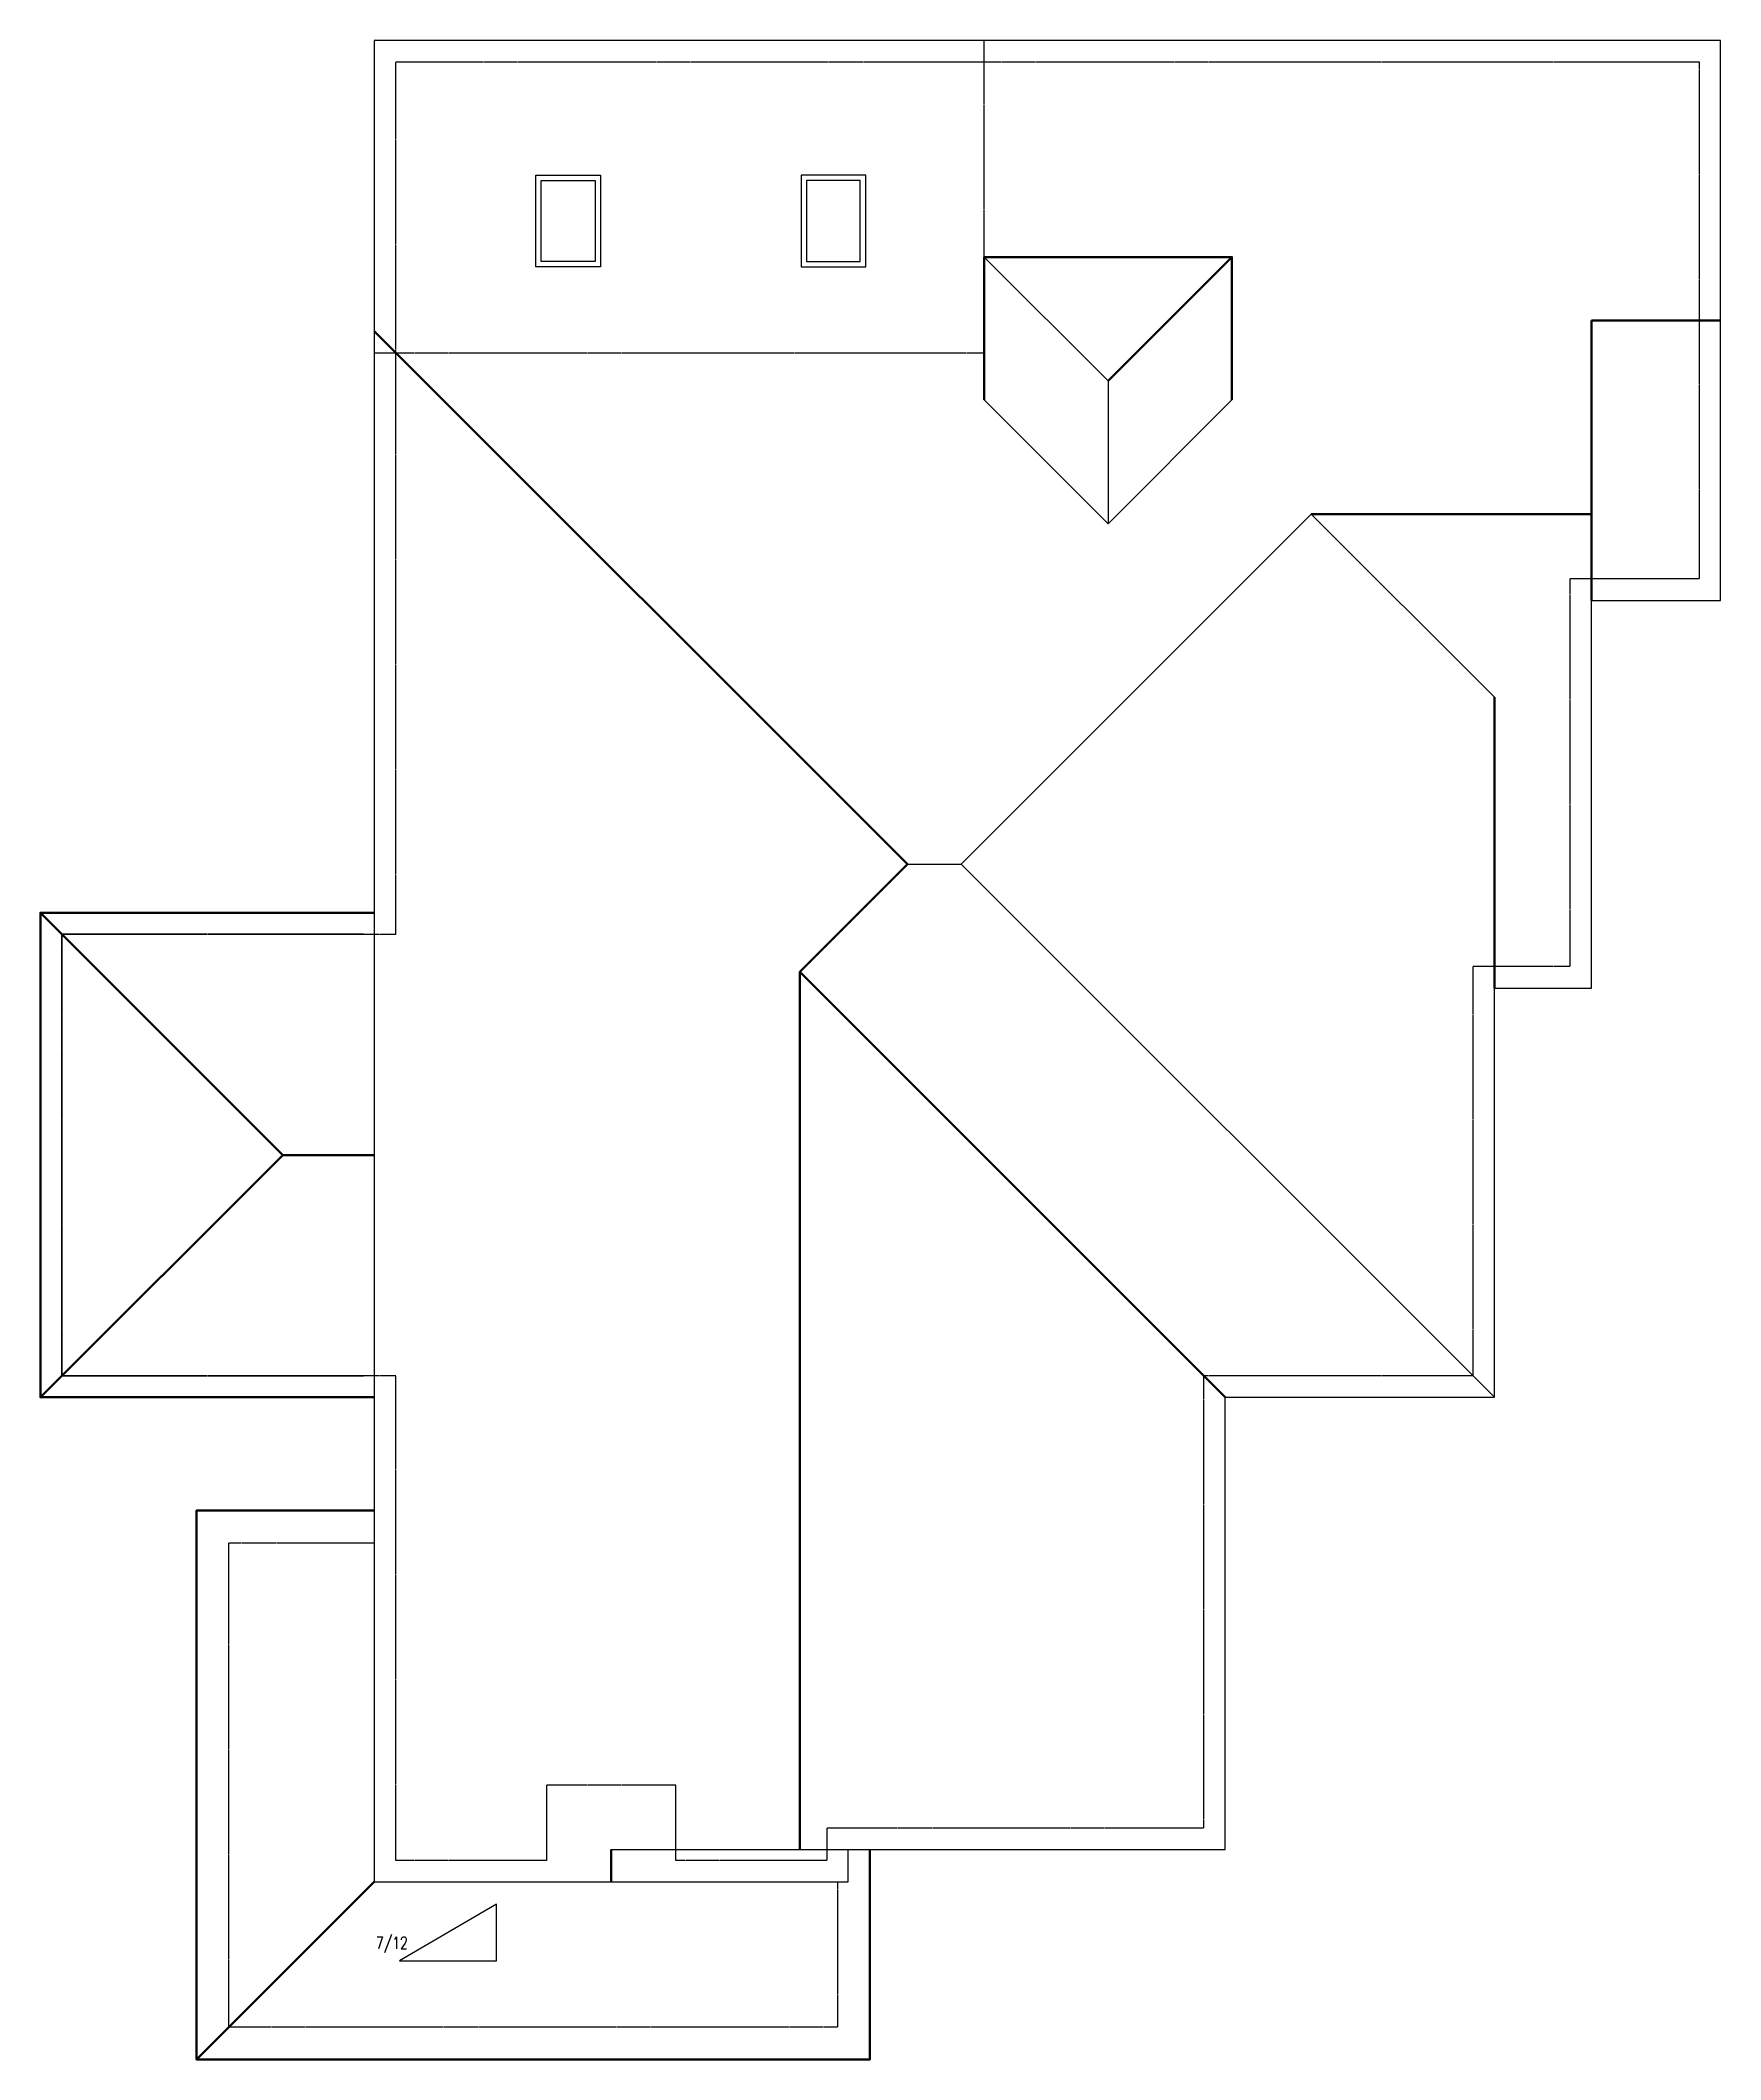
# Model space of a CAD drawing. Header units: inches. Extents: x 43 to 7578, y 1297 to 3809.
# Drawn here: x 6371 to 6995, y 2589 to 3339 of the extents above; entities that cross this region are included whole.
import ezdxf

# ---------------------------------------------------------------- set-up
doc = ezdxf.new("R2010")
doc.units = ezdxf.units.IN
doc.header["$LTSCALE"] = 0.5
doc.header["$MEASUREMENT"] = 0
doc.linetypes.add('DASHED', pattern=[0.75, 0.5, -0.25])
doc.styles.add('Annotative', font='romans.shx', dxfattribs={"width": 0.75})

msp = doc.modelspace()

# ---------------------------------------------------------------- texts
at = {"insert": (6495.66381, 2634.37134), "char_height": 4.5, "attachment_point": 1, "style": 'Annotative'}
msp.add_mtext_dynamic_manual_height_columns('7/12', width=10.7177285, gutter_width=22.5, heights=[0], dxfattribs=at)

# ---------------------------------------------------------------- linework, layer by layer
at = {"linetype": 'DASHED'}
for p, q in [((6721.57347, 3258.26593), (6721.57347, 3338.76593)), ((6495.07347, 3222.76593), (6721.57347, 3222.76593))]:
    msp.add_line(p, q, dxfattribs=at)
for p, q in [((6721.57347, 3258.26593), (6767.57347, 3212.26593)), ((6843.07347, 3162.76593), (6713.07347, 3032.76593)), ((6843.07347, 3162.76593), (6911.07347, 3094.76593)), ((6693.07347, 3032.76593), (6713.07347, 3032.76593)), ((6911.07347, 2834.76593), (6713.07347, 3032.76593)), ((6583.08282, 2666.76593), (6671.09217, 2666.76593)), ((6540.44483, 2646.48911), (6504.44483, 2625.48911)), ((6540.44483, 2625.48911), (6540.44483, 2646.48911)), ((6504.44483, 2625.48911), (6540.44483, 2625.48911))]:
    msp.add_line(p, q)
at = {"lineweight": 50}
for p, q in [((6813.57347, 3258.26593), (6767.57347, 3212.26593)), ((6947.07347, 3234.76593), (6995.07347, 3234.76593)), ((6947.07347, 3234.76593), (6947.07347, 3130.76593)), ((6495.07347, 3230.76593), (6693.07347, 3032.76593)), ((6843.07347, 3162.76593), (6947.07347, 3162.76593)), ((6911.07347, 2986.76593), (6911.07347, 3094.76593)), ((6653.07347, 2992.76593), (6693.07347, 3032.76593)), ((6811.07347, 2834.76593), (6653.07347, 2992.76593)), ((6653.07347, 2992.76593), (6653.07347, 2666.76593)), ((6495.07347, 2924.76593), (6461.07347, 2924.76593)), ((6583.08282, 2654.76593), (6583.08282, 2666.76593)), ((6429.07347, 2588.76593), (6495.07347, 2654.76593))]:
    msp.add_line(p, q, dxfattribs=at)
at = {"color": 1}
for p in [(6767.57347, 3212.26593), (6721.57347, 3205.20555), (6813.57347, 3205.20555)]:
    msp.add_line(p, (6767.57347, 3159.20555), dxfattribs=at)
for points in [[(6495.07347, 2654.76593), (6671.09217, 2654.76593), (6671.09217, 2666.76593), (6811.07347, 2666.76593), (6811.07347, 2834.76593), (6911.07347, 2834.76593), (6911.07347, 2986.76593), (6947.07347, 2986.76593), (6947.07347, 3130.76593), (6995.07347, 3130.76593), (6995.07347, 3338.76593), (6495.07347, 3338.76593)], [(6555.07347, 3288.66795), (6579.07347, 3288.66795), (6579.07347, 3254.66795), (6555.07347, 3254.66795)], [(6557.07347, 3286.66795), (6577.07347, 3286.66795), (6577.07347, 3256.66795), (6557.07347, 3256.66795)], [(6677.57347, 3288.66795), (6653.57347, 3288.66795), (6653.57347, 3254.66795), (6677.57347, 3254.66795)], [(6675.57347, 3286.66795), (6655.57347, 3286.66795), (6655.57347, 3256.66795), (6675.57347, 3256.66795)]]:
    msp.add_lwpolyline(points, close=True)
at = {"color": 4, "linetype": 'DASHED'}
msp.add_lwpolyline([(6379.07347, 2842.76593), (6379.07347, 3006.76593), (6503.07347, 3006.76593), (6503.07347, 3330.76593), (6987.07347, 3330.76593), (6987.07347, 3138.76593), (6939.07347, 3138.76593), (6939.07347, 2994.76593), (6903.07347, 2994.76593), (6903.07347, 2842.76593), (6803.07347, 2842.76593), (6803.07347, 2674.76593), (6663.09217, 2674.76593), (6663.09217, 2662.76593), (6607.07347, 2662.76593), (6607.07347, 2690.76593), (6559.07347, 2690.76593), (6559.07347, 2662.76593), (6503.07347, 2662.76593), (6503.07347, 2842.76593)], close=True, dxfattribs=at)
at = {"lineweight": 50}
for points in [[(6813.57347, 3205.20555), (6813.57347, 3258.26593), (6721.57347, 3258.26593), (6721.57347, 3205.20555)], [(6371.07347, 2834.76593), (6461.07347, 2924.76593), (6371.07347, 3014.76593)], [(6495.07347, 3014.76593), (6371.07347, 3014.76593), (6371.07347, 2834.76593), (6495.07347, 2834.76593)], [(6679.09217, 2666.76593), (6679.09217, 2588.76593), (6429.07347, 2588.76593), (6429.07347, 2792.76593), (6495.07347, 2792.76593)]]:
    msp.add_lwpolyline(points, dxfattribs=at)
at = {"linetype": 'DASHED'}
for points in [[(6491.07347, 3006.76593), (6379.07347, 3006.76593), (6379.07347, 2842.76593), (6491.07347, 2842.76593)], [(6667.09217, 2654.76593), (6667.09217, 2600.76593), (6441.07347, 2600.76593), (6441.07347, 2780.76593), (6495.07347, 2780.76593)]]:
    msp.add_lwpolyline(points, dxfattribs=at)

msp.set_redraw_order([(e.dxf.handle, doc.entitydb.next_handle()) for e in msp.query("TEXT MTEXT ATTDEF DIMENSION ARC_DIMENSION")])  # texts and dimensions are drawn at this point

doc.saveas('drawing.dxf')
